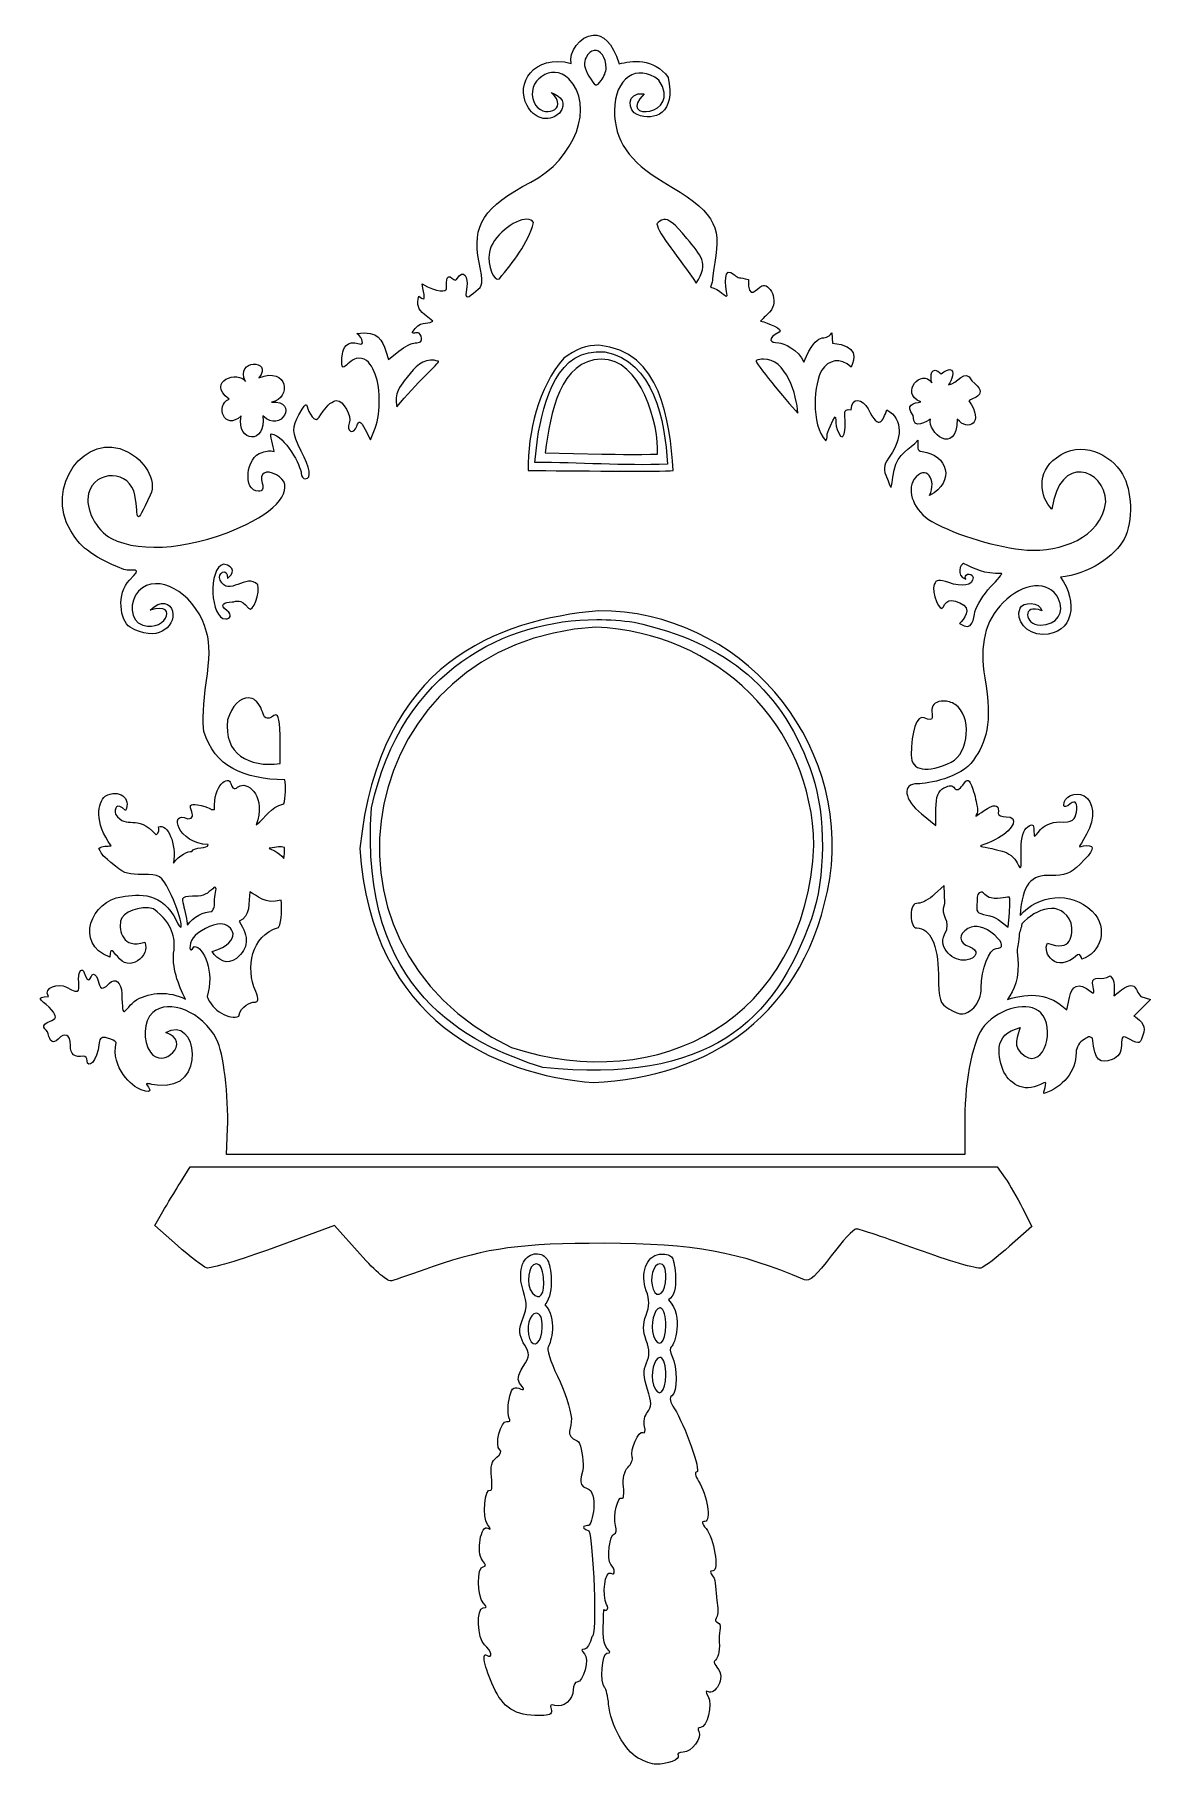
# Model space of a CAD drawing. Header units: centimetres. Extents: x -3.5 to 3.7, y -5.5 to 5.6.
import ezdxf

# ---------------------------------------------------------------- set-up
doc = ezdxf.new("R2010")
doc.units = ezdxf.units.CM
doc.header["$MEASUREMENT"] = 0
doc.layers.add('Layer 1', color=7, linetype='Continuous')

msp = doc.modelspace()

# ---------------------------------------------------------------- linework, layer by layer
at = {"layer": 'Layer 1'}
for points, knots in [([(0.09477, 5.60356), (0.00871, 5.59907), (-0.06577, 5.48945), (-0.04662, 5.42166), (-0.04662, 5.42166), (-0.29146, 5.48641), (-0.40642, 5.28768), (-0.33022, 5.15129), (-0.33022, 5.15129), (-0.28527, 5.07083), (-0.20538, 5.03634), (-0.12186, 5.10168), (-0.12186, 5.10168), (-0.0766, 5.1673), (-0.10627, 5.20826), (-0.17561, 5.2348), (-0.17561, 5.2348), (-0.05155, 5.12351), (-0.23402, 5.05898), (-0.28475, 5.17031), (-0.28475, 5.17031), (-0.3456, 5.30448), (-0.17029, 5.43298), (-0.06233, 5.32244), (-0.06233, 5.32244), (0.10637, 5.15374), (-0.0213, 4.80658), (-0.30624, 4.65933), (-0.30624, 4.65933), (-0.60897, 4.50289), (-0.68648, 4.38248), (-0.63863, 4.14422), (-0.63863, 4.14422), (-0.61154, 4.00937), (-0.61292, 3.99261), (-0.65847, 3.95901), (-0.65847, 3.95901), (-0.7039, 3.92551), (-0.73809, 3.88364), (-0.71718, 3.98795), (-0.71718, 3.98795), (-0.70649, 4.04127), (-0.73586, 4.11117), (-0.78332, 4.03508), (-0.78332, 4.03508), (-0.8009, 4.00689), (-0.85224, 4.1246), (-0.84864, 3.97224), (-0.84864, 3.97224), (-0.84826, 3.95626), (-0.90508, 3.94871), (-1.00491, 4.00531), (-1.00491, 4.00531), (-0.99266, 3.93387), (-0.97204, 3.88077), (-1.02475, 3.92759), (-1.02475, 3.92759), (-1.03916, 3.87018), (-1.03119, 3.84336), (-0.9892, 3.80936), (-0.9892, 3.80936), (-0.9892, 3.80936), (-0.93546, 3.76553), (-0.93546, 3.76553), (-0.93546, 3.76553), (-0.97954, 3.74171), (-1.01549, 3.77546), (-1.06775, 3.69443), (-1.06775, 3.69443), (-1.05181, 3.67881), (-1.02382, 3.71096), (-1.0107, 3.66962), (-1.0107, 3.66962), (-0.99864, 3.63163), (-1.02161, 3.62746), (-1.0479, 3.62746), (-1.0479, 3.62746), (-1.06875, 3.62746), (-1.11562, 3.60304), (-1.15291, 3.57371), (-1.15291, 3.57371), (-1.15291, 3.57371), (-1.22071, 3.5208), (-1.22071, 3.5208), (-1.22071, 3.5208), (-1.22071, 3.5208), (-1.23807, 3.57454), (-1.23807, 3.57454), (-1.23807, 3.57454), (-1.25987, 3.64321), (-1.28353, 3.70665), (-1.42246, 3.68699), (-1.42246, 3.68699), (-1.3816, 3.65422), (-1.37785, 3.6092), (-1.40592, 3.62001), (-1.40592, 3.62001), (-1.49223, 3.65326), (-1.51271, 3.58396), (-1.51589, 3.55718), (-1.51589, 3.55718), (-1.53632, 3.38474), (-1.48008, 3.52804), (-1.41501, 3.52824), (-1.41501, 3.52824), (-1.35102, 3.52843), (-1.338, 3.49213), (-1.31249, 3.44225), (-1.31249, 3.44225), (-1.27105, 3.3612), (-1.26751, 3.18052), (-1.30587, 3.0801), (-1.30587, 3.0801), (-1.30587, 3.0801), (-1.33481, 3.00568), (-1.33481, 3.00568), (-1.33481, 3.00568), (-1.33481, 3.00568), (-1.37037, 3.07183), (-1.37037, 3.07183), (-1.37037, 3.07183), (-1.40167, 3.12971), (-1.40843, 3.13206), (-1.42411, 3.09167), (-1.42411, 3.09167), (-1.43396, 3.06629), (-1.45223, 3.05177), (-1.46462, 3.05943), (-1.46462, 3.05943), (-1.47701, 3.06709), (-1.48065, 3.09047), (-1.47289, 3.11069), (-1.47289, 3.11069), (-1.45379, 3.16047), (-1.50835, 3.25704), (-1.55557, 3.25704), (-1.55557, 3.25704), (-1.57655, 3.25704), (-1.61422, 3.22635), (-1.63908, 3.18841), (-1.63908, 3.18841), (-1.68225, 3.12252), (-1.68615, 3.12164), (-1.72094, 3.16857), (-1.72094, 3.16857), (-1.75633, 3.21631), (-1.72978, 3.28137), (-1.79535, 3.16609), (-1.79535, 3.16609), (-1.83771, 3.09162), (-1.84333, 3.05021), (-1.78047, 2.93292), (-1.78047, 2.93292), (-1.72288, 2.82548), (-1.71237, 2.75433), (-1.75401, 2.75433), (-1.75401, 2.75433), (-1.76856, 2.75433), (-1.78047, 2.76978), (-1.78047, 2.78823), (-1.78047, 2.78823), (-1.78047, 2.83402), (-1.88427, 3.03146), (-1.97312, 3.04372), (-1.97312, 3.04372), (-1.98701, 3.04564), (-1.95672, 2.95859), (-1.95328, 2.93044), (-1.95328, 2.93044), (-1.98596, 2.93749), (-1.99532, 2.93299), (-2.03182, 2.92383), (-2.03182, 2.92383), (-2.1365, 2.89756), (-2.15726, 2.67496), (-2.05497, 2.67496), (-2.05497, 2.67496), (-2.02791, 2.67496), (-2.02002, 2.69082), (-2.031, 2.72539), (-2.031, 2.72539), (-2.05172, 2.7907), (-2.00825, 2.81729), (-1.94005, 2.78079), (-1.94005, 2.78079), (-1.81743, 2.71517), (-1.90617, 2.56833), (-2.13352, 2.46081), (-2.13352, 2.46081), (-2.46004, 2.30639), (-2.80494, 2.27105), (-2.99921, 2.37151), (-2.99921, 2.37151), (-3.09811, 2.42266), (-3.1696, 2.56426), (-3.14555, 2.66007), (-3.14555, 2.66007), (-3.10605, 2.81747), (-2.87477, 2.80949), (-2.8479, 2.6485), (-2.8479, 2.6485), (-2.82315, 2.50024), (-2.85202, 2.43177), (-2.74951, 2.65015), (-2.74951, 2.65015), (-2.70343, 2.7483), (-2.78944, 2.87336), (-2.89503, 2.92796), (-2.89503, 2.92796), (-3.16588, 3.06803), (-3.43153, 2.69757), (-3.25966, 2.41947), (-3.25966, 2.41947), (-3.20245, 2.32691), (-3.14599, 2.26399), (-2.919, 2.17142), (-2.919, 2.17142), (-2.86349, 2.15781), (-2.78877, 2.19596), (-2.8818, 2.10445), (-2.8818, 2.10445), (-2.96829, 2.01937), (-2.94367, 1.84147), (-2.87849, 1.80183), (-2.87849, 1.80183), (-2.71287, 1.7011), (-2.58596, 1.79789), (-2.60647, 1.90436), (-2.60647, 1.90436), (-2.61631, 1.95546), (-2.68437, 1.98024), (-2.74951, 1.9118), (-2.74951, 1.9118), (-2.55017, 1.97422), (-2.66134, 1.73652), (-2.82723, 1.82912), (-2.82723, 1.82912), (-2.88954, 1.88083), (-2.87423, 2.00616), (-2.79994, 2.05484), (-2.79994, 2.05484), (-2.66392, 2.14396), (-2.44791, 1.99529), (-2.38736, 1.77041), (-2.38736, 1.77041), (-2.36553, 1.68935), (-2.36661, 1.60631), (-2.39066, 1.44464), (-2.39066, 1.44464), (-2.40841, 1.32537), (-2.41447, 1.1849), (-2.40472, 1.13293), (-2.40472, 1.13293), (-2.33896, 0.90442), (-2.14722, 0.82664), (-1.8863, 0.82122), (-1.8863, 0.82122), (-1.87815, 0.78551), (-1.8788, 0.70664), (-1.89292, 0.6666), (-1.89292, 0.6666), (-1.98311, 0.64384), (-2.00218, 0.584), (-2.06903, 0.53266), (-2.06903, 0.53266), (-2.00615, 0.70781), (-2.11172, 0.80678), (-2.17321, 0.78318), (-2.17321, 0.78318), (-2.19479, 0.7749), (-2.21485, 0.73899), (-2.23191, 0.79889), (-2.23191, 0.79889), (-2.24666, 0.85066), (-2.34756, 0.78952), (-2.33609, 0.63188), (-2.33609, 0.63188), (-2.3682, 0.62381), (-2.34763, 0.64096), (-2.42208, 0.65585), (-2.42208, 0.65585), (-2.49103, 0.66964), (-2.50074, 0.66549), (-2.48658, 0.62857), (-2.48658, 0.62857), (-2.47441, 0.59686), (-2.47126, 0.57152), (-2.5089, 0.57152), (-2.5089, 0.57152), (-2.63917, 0.62906), (-2.56763, 0.40826), (-2.37826, 0.40615), (-2.37826, 0.40615), (-2.37931, 0.37276), (-2.46811, 0.39861), (-2.48162, 0.36068), (-2.48162, 0.36068), (-2.50504, 0.36574), (-2.56472, 0.33704), (-2.60068, 0.28709), (-2.60068, 0.28709), (-2.58063, 0.4099), (-2.63617, 0.54415), (-2.69742, 0.52025), (-2.69742, 0.52025), (-2.69241, 0.50269), (-2.69056, 0.48308), (-2.7123, 0.46817), (-2.7123, 0.46817), (-2.83825, 0.61259), (-2.89815, 0.49378), (-2.97275, 0.60128), (-2.97275, 0.60128), (-2.97916, 0.63509), (-2.9696, 0.68565), (-2.90743, 0.62361), (-2.90743, 0.62361), (-2.87044, 0.70411), (-2.94926, 0.76582), (-3.03889, 0.71621), (-3.03889, 0.71621), (-3.08863, 0.67494), (-3.11044, 0.54918), (-3.00003, 0.39789), (-3.00003, 0.39789), (-3.02669, 0.39406), (-3.05598, 0.4021), (-3.07941, 0.3797), (-3.07941, 0.3797), (-3.05611, 0.33339), (-3.06179, 0.34134), (-2.97275, 0.26642), (-2.97275, 0.26642), (-2.91214, 0.21543), (-2.88419, 0.21433), (-2.79746, 0.21433), (-2.79746, 0.21433), (-2.68838, 0.21433), (-2.67801, 0.20743), (-2.62796, 0.10932), (-2.62796, 0.10932), (-2.54669, -0.04998), (-2.52597, -0.1989), (-2.58083, -0.08415), (-2.58083, -0.08415), (-2.66911, 0.10048), (-2.82197, 0.09115), (-2.93223, 0.07046), (-2.93223, 0.07046), (-3.12535, 0.0486), (-3.24126, -0.23048), (-3.00996, -0.31649), (-3.00996, -0.31649), (-3.00584, -0.23911), (-2.98551, -0.29116), (-2.96035, -0.30988), (-2.96035, -0.30988), (-2.88768, -0.42314), (-2.74486, -0.30821), (-2.78423, -0.22058), (-2.78423, -0.22058), (-2.92718, -0.26839), (-2.95109, -0.14506), (-2.93968, -0.08581), (-2.93968, -0.08581), (-2.9283, -0.02674), (-2.81542, 0.01551), (-2.72801, -0.00643), (-2.72801, -0.00643), (-2.59886, -0.10838), (-2.59189, -0.1947), (-2.59654, -0.27267), (-2.59654, -0.27267), (-2.61515, -0.37681), (-2.56882, -0.49839), (-2.52296, -0.58603), (-2.52296, -0.58603), (-2.63396, -0.53384), (-2.73925, -0.53999), (-2.83715, -0.59017), (-2.83715, -0.59017), (-2.92461, -0.65172), (-2.9254, -0.74436), (-2.93223, -0.55048), (-2.93223, -0.55048), (-2.93476, -0.47998), (-2.97567, -0.44472), (-3.01078, -0.48433), (-3.01078, -0.48433), (-3.07581, -0.55768), (-3.07624, -0.48604), (-3.08768, -0.45622), (-3.08768, -0.45622), (-3.09681, -0.43242), (-3.11234, -0.42053), (-3.12158, -0.42976), (-3.12158, -0.42976), (-3.13081, -0.439), (-3.14421, -0.50633), (-3.17367, -0.41736), (-3.17367, -0.41736), (-3.18516, -0.38263), (-3.20922, -0.40173), (-3.20922, -0.45622), (-3.20922, -0.45622), (-3.20922, -0.51824), (-3.18744, -0.56955), (-3.28777, -0.50914), (-3.28777, -0.50914), (-3.33522, -0.48057), (-3.43916, -0.51132), (-3.40352, -0.56867), (-3.40352, -0.56867), (-3.49186, -0.57763), (-3.45155, -0.58679), (-3.39939, -0.63895), (-3.39939, -0.63895), (-3.35227, -0.68606), (-3.34448, -0.70871), (-3.38203, -0.72329), (-3.38203, -0.72329), (-3.47811, -0.76059), (-3.4116, -0.7734), (-3.40435, -0.8101), (-3.40435, -0.8101), (-3.39497, -0.85759), (-3.37408, -0.87779), (-3.34068, -0.84318), (-3.34068, -0.84318), (-3.29835, -0.79929), (-3.26214, -0.81023), (-3.26214, -0.88369), (-3.26214, -0.88369), (-3.26214, -0.94271), (-3.2374, -0.96282), (-3.17615, -0.95314), (-3.17615, -0.95314), (-3.16523, -0.95142), (-3.15594, -0.96472), (-3.15548, -0.98291), (-3.15548, -0.98291), (-3.15419, -1.03328), (-3.09016, -0.9963), (-3.07693, -0.86798), (-3.07693, -0.86798), (-3.07361, -0.83579), (-3.06174, -0.8267), (-3.02401, -0.83656), (-3.02401, -0.83656), (-2.98695, -0.84625), (-2.98124, -0.85254), (-2.96779, -0.86467), (-2.96779, -0.86467), (-3.00453, -1.02975), (-2.8656, -1.14723), (-2.80821, -1.16812), (-2.80821, -1.16812), (-2.71736, -1.20119), (-2.76337, -1.15039), (-2.77183, -1.1367), (-2.77183, -1.1367), (-2.78095, -1.12194), (-2.75916, -1.13106), (-2.70403, -1.14001), (-2.70403, -1.14001), (-2.37699, -1.17891), (-2.45183, -0.67409), (-2.65029, -0.80183), (-2.65029, -0.80183), (-2.47675, -0.85533), (-2.66654, -1.04642), (-2.74868, -0.92669), (-2.74868, -0.92669), (-2.8003, -0.85869), (-2.7936, -0.72697), (-2.7338, -0.67285), (-2.7338, -0.67285), (-2.63021, -0.57911), (-2.4137, -0.66933), (-2.32369, -0.844), (-2.32369, -0.844), (-2.27987, -0.92904), (-2.24565, -1.20799), (-2.25341, -1.41947), (-2.25341, -1.41947), (-2.25341, -1.41947), (-2.2592, -1.58484), (-2.2592, -1.58484), (-2.2592, -1.58484), (-2.2592, -1.58484), (0.10965, -1.58484), (0.10965, -1.58484), (0.10965, -1.58484), (0.10965, -1.58484), (2.47932, -1.58484), (2.47932, -1.58484), (2.47932, -1.58484), (2.47932, -1.58484), (2.47932, -1.3525), (2.47932, -1.3525), (2.47932, -1.3525), (2.47932, -1.09824), (2.53514, -0.83447), (2.60583, -0.75636), (2.60583, -0.75636), (2.71256, -0.63842), (2.89088, -0.59741), (2.96715, -0.67368), (2.96715, -0.67368), (3.06286, -0.76939), (2.98966, -1.03219), (2.86628, -0.95232), (2.86628, -0.95232), (2.77151, -0.89543), (2.82268, -0.81699), (2.83568, -0.76959), (2.83568, -0.76959), (2.65229, -0.80921), (2.69498, -0.96946), (2.73068, -1.05484), (2.73068, -1.05484), (2.77504, -1.14064), (2.87213, -1.19362), (2.98699, -1.12347), (2.98699, -1.12347), (3.01826, -1.10437), (2.97534, -1.19858), (2.98865, -1.19292), (2.98865, -1.19292), (3.10664, -1.15433), (3.1939, -1.05118), (3.1937, -0.92917), (3.1937, -0.92917), (3.1937, -0.89784), (3.21699, -0.8598), (3.24496, -0.84483), (3.24496, -0.84483), (3.28878, -0.82138), (3.27137, -0.82562), (3.29953, -0.83739), (3.29953, -0.83739), (3.31079, -0.98771), (3.34869, -1.00273), (3.42521, -0.97381), (3.42521, -0.97381), (3.46564, -0.95853), (3.48474, -0.92983), (3.48474, -0.88369), (3.48474, -0.88369), (3.48474, -0.82303), (3.49086, -0.81846), (3.54014, -0.84483), (3.54014, -0.84483), (3.60306, -0.8785), (3.6038, -0.8784), (3.62861, -0.7977), (3.62861, -0.7977), (3.64168, -0.75516), (3.59473, -0.70692), (3.56411, -0.69517), (3.56411, -0.69517), (3.56411, -0.69517), (3.67077, -0.58851), (3.67077, -0.58851), (3.67077, -0.58851), (3.67077, -0.58851), (3.61042, -0.5695), (3.61042, -0.5695), (3.61042, -0.5695), (3.56571, -0.52904), (3.58759, -0.43582), (3.43678, -0.56536), (3.43678, -0.56536), (3.43861, -0.51704), (3.44725, -0.46768), (3.41198, -0.43638), (3.41198, -0.43638), (3.35631, -0.47404), (3.29953, -0.42736), (3.29953, -0.48351), (3.29953, -0.48351), (3.29953, -0.50767), (3.3241, -0.56894), (3.28961, -0.53973), (3.28961, -0.53973), (3.20651, -0.46937), (3.16457, -0.50595), (3.1507, -0.57529), (3.1507, -0.57529), (3.1507, -0.57529), (3.13499, -0.65631), (3.13499, -0.65631), (3.13499, -0.65631), (3.02235, -0.5493), (2.89956, -0.54345), (2.753, -0.58934), (2.753, -0.58934), (2.79687, -0.5243), (2.83224, -0.46476), (2.81832, -0.30491), (2.81832, -0.30491), (2.81101, -0.24429), (2.82588, -0.24223), (2.82824, -0.18254), (2.82824, -0.18254), (2.82969, -0.14605), (2.84383, -0.13285), (2.8456, -0.10234), (2.8456, -0.10234), (2.93521, -0.00807), (3.09605, 0.05878), (3.16228, -0.09821), (3.16228, -0.09821), (3.17337, -0.17578), (3.16803, -0.28682), (3.01014, -0.22637), (3.01014, -0.22637), (2.97463, -0.28829), (3.06363, -0.4295), (3.20197, -0.30161), (3.20197, -0.30161), (3.22271, -0.28965), (3.22744, -0.31995), (3.23008, -0.33055), (3.23008, -0.33055), (3.35123, -0.29085), (3.40579, -0.13383), (3.29705, -0.02131), (3.29705, -0.02131), (3.15778, 0.11182), (2.95101, 0.08406), (2.83403, -0.04943), (2.83403, -0.04943), (2.85043, 0.15343), (2.90289, 0.21292), (3.03329, 0.20772), (3.03329, 0.20772), (3.11796, 0.20434), (3.15561, 0.21861), (3.21933, 0.27965), (3.21933, 0.27965), (3.30719, 0.36383), (3.31979, 0.4026), (3.2615, 0.39954), (3.2615, 0.39954), (3.19858, 0.39623), (3.20203, 0.36273), (3.2615, 0.4723), (3.2615, 0.4723), (3.31869, 0.5777), (3.3098, 0.68317), (3.24496, 0.71787), (3.24496, 0.71787), (3.18816, 0.74827), (3.11432, 0.71413), (3.11432, 0.65751), (3.11432, 0.65751), (3.11432, 0.64296), (3.13326, 0.64733), (3.15649, 0.6666), (3.15649, 0.6666), (3.19338, 0.69721), (3.20418, 0.66982), (3.19618, 0.61451), (3.19618, 0.61451), (3.18937, 0.56745), (3.16992, 0.54538), (3.08786, 0.55085), (3.08786, 0.55085), (3.03539, 0.55434), (2.97853, 0.51883), (2.96467, 0.50206), (2.96467, 0.50206), (2.91816, 0.44582), (2.92658, 0.44239), (2.92167, 0.51116), (2.92167, 0.51116), (2.91956, 0.54078), (2.90255, 0.53837), (2.87289, 0.51033), (2.87289, 0.51033), (2.85079, 0.48944), (2.83832, 0.42723), (2.84064, 0.35158), (2.84064, 0.35158), (2.84391, 0.24539), (2.83975, 0.2366), (2.81584, 0.28792), (2.81584, 0.28792), (2.80044, 0.32098), (2.75743, 0.3544), (2.71993, 0.36399), (2.71993, 0.36399), (2.51172, 0.4172), (2.5645, 0.37269), (2.69595, 0.44832), (2.69595, 0.44832), (2.79558, 0.50564), (2.82955, 0.58475), (2.74556, 0.58475), (2.74556, 0.58475), (2.71539, 0.58475), (2.69257, 0.59368), (2.6943, 0.60459), (2.6943, 0.60459), (2.70206, 0.65376), (2.68105, 0.6722), (2.62484, 0.63766), (2.62484, 0.63766), (2.49629, 0.55868), (2.57511, 0.58151), (2.5587, 0.65007), (2.5587, 0.65007), (2.55392, 0.67002), (2.54622, 0.72072), (2.53059, 0.76169), (2.53059, 0.76169), (2.50404, 0.83123), (2.49976, 0.83286), (2.46692, 0.78815), (2.46692, 0.78815), (2.44467, 0.75785), (2.425, 0.75051), (2.414, 0.7683), (2.414, 0.7683), (2.40191, 0.78787), (2.3811, 0.78825), (2.34538, 0.76913), (2.34538, 0.76913), (2.30771, 0.74897), (2.29411, 0.71386), (2.29411, 0.63601), (2.29411, 0.63601), (2.29411, 0.63601), (2.29411, 0.52935), (2.29411, 0.52935), (2.29411, 0.52935), (2.29411, 0.52935), (2.20151, 0.60376), (2.20151, 0.60376), (2.20151, 0.60376), (2.08724, 0.69494), (2.0737, 0.79641), (2.17588, 0.79641), (2.17588, 0.79641), (2.24054, 0.79641), (2.45489, 0.83201), (2.53472, 0.94772), (2.53472, 0.94772), (2.61283, 1.06095), (2.66031, 1.17825), (2.60831, 1.47689), (2.60831, 1.47689), (2.57167, 1.68728), (2.60897, 1.84121), (2.72406, 1.95893), (2.72406, 1.95893), (2.85354, 2.09136), (3.02127, 2.10446), (3.0796, 1.98704), (3.0796, 1.98704), (3.12449, 1.89666), (3.07022, 1.81506), (2.96549, 1.81506), (2.96549, 1.81506), (2.8588, 1.81474), (2.84676, 1.95906), (2.97376, 1.90684), (2.97376, 1.90684), (2.96371, 1.96766), (2.85002, 1.96505), (2.83403, 1.92337), (2.83403, 1.92337), (2.80409, 1.84536), (2.8724, 1.75553), (2.97955, 1.75553), (2.97955, 1.75553), (3.17981, 1.75465), (3.20801, 1.96533), (3.09282, 2.12346), (3.09282, 2.12346), (3.27322, 2.13583), (3.44693, 2.26354), (3.5021, 2.36738), (3.5021, 2.36738), (3.56339, 2.48272), (3.55139, 2.68303), (3.49218, 2.78327), (3.49218, 2.78327), (3.41474, 2.91436), (3.2292, 3.00854), (3.06719, 2.88993), (3.06719, 2.88993), (2.93704, 2.79737), (2.96119, 2.63552), (3.03825, 2.5592), (3.03825, 2.5592), (3.0878, 2.92019), (3.37719, 2.81783), (3.38552, 2.60716), (3.38552, 2.60716), (3.35085, 2.36899), (3.09302, 2.28671), (2.88033, 2.29627), (2.88033, 2.29627), (2.68811, 2.31321), (2.43346, 2.38742), (2.26848, 2.48065), (2.26848, 2.48065), (2.15059, 2.54728), (2.10648, 2.67606), (2.15273, 2.74937), (2.15273, 2.74937), (2.23193, 2.85915), (2.30157, 2.7432), (2.25277, 2.64767), (2.25277, 2.64767), (2.42267, 2.73535), (2.3679, 2.91045), (2.20564, 2.92879), (2.20564, 2.92879), (2.16787, 2.93306), (2.17978, 2.95782), (2.17836, 3.0032), (2.17836, 3.0032), (2.12544, 2.94018), (2.04987, 2.92174), (2.02622, 2.81055), (2.02622, 2.81055), (1.99656, 2.67107), (2.02042, 2.66649), (1.97248, 2.77748), (1.97248, 2.77748), (1.9533, 2.8219), (1.96368, 2.85556), (2.00307, 2.90564), (2.00307, 2.90564), (2.0689, 3.00596), (2.09188, 3.13334), (1.97827, 3.19833), (1.97827, 3.19833), (1.95488, 3.12864), (1.93148, 3.05715), (1.85838, 3.2033), (1.85838, 3.2033), (1.82491, 3.27021), (1.75278, 3.28174), (1.74924, 3.19833), (1.74924, 3.19833), (1.6906, 3.20632), (1.71203, 3.16113), (1.71203, 3.11648), (1.71203, 3.11648), (1.71203, 3.03927), (1.69396, 2.97834), (1.65994, 3.07018), (1.65994, 3.07018), (1.63795, 3.12954), (1.66973, 3.20619), (1.61695, 3.09498), (1.61695, 3.09498), (1.581, 3.01923), (1.60632, 3.04381), (1.58801, 2.99907), (1.58801, 2.99907), (1.48727, 3.09947), (1.51209, 3.37624), (1.56238, 3.453), (1.56238, 3.453), (1.60285, 3.51476), (1.67902, 3.53981), (1.75089, 3.47201), (1.75089, 3.47201), (1.77108, 3.52751), (1.80166, 3.60788), (1.62935, 3.62498), (1.62935, 3.62498), (1.62935, 3.62498), (1.62604, 3.69112), (1.62604, 3.69112), (1.62604, 3.69112), (1.58048, 3.62129), (1.53866, 3.72867), (1.44662, 3.50343), (1.44662, 3.50343), (1.41429, 3.58476), (1.31141, 3.62746), (1.28456, 3.62746), (1.28456, 3.62746), (1.22802, 3.62746), (1.2083, 3.65289), (1.28787, 3.69608), (1.28787, 3.69608), (1.32, 3.71352), (1.21563, 3.75495), (1.16881, 3.76719), (1.16881, 3.76719), (1.1876, 3.78893), (1.21436, 3.81193), (1.22669, 3.82507), (1.22669, 3.82507), (1.29268, 3.8954), (1.22377, 4.01752), (1.17542, 3.99291), (1.17542, 3.99291), (1.1464, 3.97814), (1.08497, 3.88926), (1.09026, 4.03508), (1.09026, 4.03508), (1.02941, 4.0486), (1.02785, 4.03969), (1.00096, 4.06402), (1.00096, 4.06402), (0.92732, 4.13066), (0.9419, 3.99417), (0.95383, 3.93173), (0.95383, 3.93173), (0.94894, 3.90974), (0.90347, 3.97779), (0.84717, 3.98464), (0.84717, 3.98464), (0.8685, 4.04364), (0.85247, 4.02207), (0.87446, 4.14339), (0.87446, 4.14339), (0.91891, 4.38864), (0.86599, 4.47077), (0.54208, 4.66181), (0.54208, 4.66181), (0.32537, 4.78962), (0.23036, 4.92864), (0.23036, 5.11904), (0.23036, 5.11904), (0.23036, 5.32597), (0.37552, 5.4256), (0.51479, 5.31417), (0.51479, 5.31417), (0.67348, 5.07968), (0.23512, 5.04747), (0.42053, 5.2257), (0.42053, 5.2257), (0.29668, 5.24161), (0.32263, 5.11302), (0.37588, 5.09259), (0.37588, 5.09259), (0.48739, 5.0498), (0.62604, 5.09763), (0.57515, 5.33154), (0.57515, 5.33154), (0.48459, 5.45884), (0.33503, 5.44089), (0.26096, 5.41835), (0.26096, 5.41835), (0.2174, 5.56011), (0.15364, 5.60663), (0.09477, 5.60356)], [0, 0, 0, 0, 0.00416667, 0.00416667, 0.00416667, 0.00416667, 0.00833333, 0.00833333, 0.00833333, 0.00833333, 0.0125, 0.0125, 0.0125, 0.0125, 0.01666667, 0.01666667, 0.01666667, 0.01666667, 0.02083333, 0.02083333, 0.02083333, 0.02083333, 0.025, 0.025, 0.025, 0.025, 0.02916667, 0.02916667, 0.02916667, 0.02916667, 0.03333333, 0.03333333, 0.03333333, 0.03333333, 0.0375, 0.0375, 0.0375, 0.0375, 0.04166667, 0.04166667, 0.04166667, 0.04166667, 0.04583333, 0.04583333, 0.04583333, 0.04583333, 0.05, 0.05, 0.05, 0.05, 0.05416667, 0.05416667, 0.05416667, 0.05416667, 0.05833333, 0.05833333, 0.05833333, 0.05833333, 0.0625, 0.0625, 0.0625, 0.0625, 0.06666667, 0.06666667, 0.06666667, 0.06666667, 0.07083333, 0.07083333, 0.07083333, 0.07083333, 0.075, 0.075, 0.075, 0.075, 0.07916667, 0.07916667, 0.07916667, 0.07916667, 0.08333333, 0.08333333, 0.08333333, 0.08333333, 0.0875, 0.0875, 0.0875, 0.0875, 0.09166667, 0.09166667, 0.09166667, 0.09166667, 0.09583333, 0.09583333, 0.09583333, 0.09583333, 0.1, 0.1, 0.1, 0.1, 0.10416667, 0.10416667, 0.10416667, 0.10416667, 0.10833333, 0.10833333, 0.10833333, 0.10833333, 0.1125, 0.1125, 0.1125, 0.1125, 0.11666667, 0.11666667, 0.11666667, 0.11666667, 0.12083333, 0.12083333, 0.12083333, 0.12083333, 0.125, 0.125, 0.125, 0.125, 0.12916667, 0.12916667, 0.12916667, 0.12916667, 0.13333333, 0.13333333, 0.13333333, 0.13333333, 0.1375, 0.1375, 0.1375, 0.1375, 0.14166667, 0.14166667, 0.14166667, 0.14166667, 0.14583333, 0.14583333, 0.14583333, 0.14583333, 0.15, 0.15, 0.15, 0.15, 0.15416667, 0.15416667, 0.15416667, 0.15416667, 0.15833333, 0.15833333, 0.15833333, 0.15833333, 0.1625, 0.1625, 0.1625, 0.1625, 0.16666667, 0.16666667, 0.16666667, 0.16666667, 0.17083333, 0.17083333, 0.17083333, 0.17083333, 0.175, 0.175, 0.175, 0.175, 0.17916667, 0.17916667, 0.17916667, 0.17916667, 0.18333333, 0.18333333, 0.18333333, 0.18333333, 0.1875, 0.1875, 0.1875, 0.1875, 0.19166667, 0.19166667, 0.19166667, 0.19166667, 0.19583333, 0.19583333, 0.19583333, 0.19583333, 0.2, 0.2, 0.2, 0.2, 0.20416667, 0.20416667, 0.20416667, 0.20416667, 0.20833333, 0.20833333, 0.20833333, 0.20833333, 0.2125, 0.2125, 0.2125, 0.2125, 0.21666667, 0.21666667, 0.21666667, 0.21666667, 0.22083333, 0.22083333, 0.22083333, 0.22083333, 0.225, 0.225, 0.225, 0.225, 0.22916667, 0.22916667, 0.22916667, 0.22916667, 0.23333333, 0.23333333, 0.23333333, 0.23333333, 0.2375, 0.2375, 0.2375, 0.2375, 0.24166667, 0.24166667, 0.24166667, 0.24166667, 0.24583333, 0.24583333, 0.24583333, 0.24583333, 0.25, 0.25, 0.25, 0.25, 0.25416667, 0.25416667, 0.25416667, 0.25416667, 0.25833333, 0.25833333, 0.25833333, 0.25833333, 0.2625, 0.2625, 0.2625, 0.2625, 0.26666667, 0.26666667, 0.26666667, 0.26666667, 0.27083333, 0.27083333, 0.27083333, 0.27083333, 0.275, 0.275, 0.275, 0.275, 0.27916667, 0.27916667, 0.27916667, 0.27916667, 0.28333333, 0.28333333, 0.28333333, 0.28333333, 0.2875, 0.2875, 0.2875, 0.2875, 0.29166667, 0.29166667, 0.29166667, 0.29166667, 0.29583333, 0.29583333, 0.29583333, 0.29583333, 0.3, 0.3, 0.3, 0.3, 0.30416667, 0.30416667, 0.30416667, 0.30416667, 0.30833333, 0.30833333, 0.30833333, 0.30833333, 0.3125, 0.3125, 0.3125, 0.3125, 0.31666667, 0.31666667, 0.31666667, 0.31666667, 0.32083333, 0.32083333, 0.32083333, 0.32083333, 0.325, 0.325, 0.325, 0.325, 0.32916667, 0.32916667, 0.32916667, 0.32916667, 0.33333333, 0.33333333, 0.33333333, 0.33333333, 0.3375, 0.3375, 0.3375, 0.3375, 0.34166667, 0.34166667, 0.34166667, 0.34166667, 0.34583333, 0.34583333, 0.34583333, 0.34583333, 0.35, 0.35, 0.35, 0.35, 0.35416667, 0.35416667, 0.35416667, 0.35416667, 0.35833333, 0.35833333, 0.35833333, 0.35833333, 0.3625, 0.3625, 0.3625, 0.3625, 0.36666667, 0.36666667, 0.36666667, 0.36666667, 0.37083333, 0.37083333, 0.37083333, 0.37083333, 0.375, 0.375, 0.375, 0.375, 0.37916667, 0.37916667, 0.37916667, 0.37916667, 0.38333333, 0.38333333, 0.38333333, 0.38333333, 0.3875, 0.3875, 0.3875, 0.3875, 0.39166667, 0.39166667, 0.39166667, 0.39166667, 0.39583333, 0.39583333, 0.39583333, 0.39583333, 0.4, 0.4, 0.4, 0.4, 0.40416667, 0.40416667, 0.40416667, 0.40416667, 0.40833333, 0.40833333, 0.40833333, 0.40833333, 0.4125, 0.4125, 0.4125, 0.4125, 0.41666667, 0.41666667, 0.41666667, 0.41666667, 0.42083333, 0.42083333, 0.42083333, 0.42083333, 0.425, 0.425, 0.425, 0.425, 0.42916667, 0.42916667, 0.42916667, 0.42916667, 0.43333333, 0.43333333, 0.43333333, 0.43333333, 0.4375, 0.4375, 0.4375, 0.4375, 0.44166667, 0.44166667, 0.44166667, 0.44166667, 0.44583333, 0.44583333, 0.44583333, 0.44583333, 0.45, 0.45, 0.45, 0.45, 0.45416667, 0.45416667, 0.45416667, 0.45416667, 0.45833333, 0.45833333, 0.45833333, 0.45833333, 0.4625, 0.4625, 0.4625, 0.4625, 0.46666667, 0.46666667, 0.46666667, 0.46666667, 0.47083333, 0.47083333, 0.47083333, 0.47083333, 0.475, 0.475, 0.475, 0.475, 0.47916667, 0.47916667, 0.47916667, 0.47916667, 0.48333333, 0.48333333, 0.48333333, 0.48333333, 0.4875, 0.4875, 0.4875, 0.4875, 0.49166667, 0.49166667, 0.49166667, 0.49166667, 0.49583333, 0.49583333, 0.49583333, 0.49583333, 0.5, 0.5, 0.5, 0.5, 0.50416667, 0.50416667, 0.50416667, 0.50416667, 0.50833333, 0.50833333, 0.50833333, 0.50833333, 0.5125, 0.5125, 0.5125, 0.5125, 0.51666667, 0.51666667, 0.51666667, 0.51666667, 0.52083333, 0.52083333, 0.52083333, 0.52083333, 0.525, 0.525, 0.525, 0.525, 0.52916667, 0.52916667, 0.52916667, 0.52916667, 0.53333333, 0.53333333, 0.53333333, 0.53333333, 0.5375, 0.5375, 0.5375, 0.5375, 0.54166667, 0.54166667, 0.54166667, 0.54166667, 0.54583333, 0.54583333, 0.54583333, 0.54583333, 0.55, 0.55, 0.55, 0.55, 0.55416667, 0.55416667, 0.55416667, 0.55416667, 0.55833333, 0.55833333, 0.55833333, 0.55833333, 0.5625, 0.5625, 0.5625, 0.5625, 0.56666667, 0.56666667, 0.56666667, 0.56666667, 0.57083333, 0.57083333, 0.57083333, 0.57083333, 0.575, 0.575, 0.575, 0.575, 0.57916667, 0.57916667, 0.57916667, 0.57916667, 0.58333333, 0.58333333, 0.58333333, 0.58333333, 0.5875, 0.5875, 0.5875, 0.5875, 0.59166667, 0.59166667, 0.59166667, 0.59166667, 0.59583333, 0.59583333, 0.59583333, 0.59583333, 0.6, 0.6, 0.6, 0.6, 0.60416667, 0.60416667, 0.60416667, 0.60416667, 0.60833333, 0.60833333, 0.60833333, 0.60833333, 0.6125, 0.6125, 0.6125, 0.6125, 0.61666667, 0.61666667, 0.61666667, 0.61666667, 0.62083333, 0.62083333, 0.62083333, 0.62083333, 0.625, 0.625, 0.625, 0.625, 0.62916667, 0.62916667, 0.62916667, 0.62916667, 0.63333333, 0.63333333, 0.63333333, 0.63333333, 0.6375, 0.6375, 0.6375, 0.6375, 0.64166667, 0.64166667, 0.64166667, 0.64166667, 0.64583333, 0.64583333, 0.64583333, 0.64583333, 0.65, 0.65, 0.65, 0.65, 0.65416667, 0.65416667, 0.65416667, 0.65416667, 0.65833333, 0.65833333, 0.65833333, 0.65833333, 0.6625, 0.6625, 0.6625, 0.6625, 0.66666667, 0.66666667, 0.66666667, 0.66666667, 0.67083333, 0.67083333, 0.67083333, 0.67083333, 0.675, 0.675, 0.675, 0.675, 0.67916667, 0.67916667, 0.67916667, 0.67916667, 0.68333333, 0.68333333, 0.68333333, 0.68333333, 0.6875, 0.6875, 0.6875, 0.6875, 0.69166667, 0.69166667, 0.69166667, 0.69166667, 0.69583333, 0.69583333, 0.69583333, 0.69583333, 0.7, 0.7, 0.7, 0.7, 0.70416667, 0.70416667, 0.70416667, 0.70416667, 0.70833333, 0.70833333, 0.70833333, 0.70833333, 0.7125, 0.7125, 0.7125, 0.7125, 0.71666667, 0.71666667, 0.71666667, 0.71666667, 0.72083333, 0.72083333, 0.72083333, 0.72083333, 0.725, 0.725, 0.725, 0.725, 0.72916667, 0.72916667, 0.72916667, 0.72916667, 0.73333333, 0.73333333, 0.73333333, 0.73333333, 0.7375, 0.7375, 0.7375, 0.7375, 0.74166667, 0.74166667, 0.74166667, 0.74166667, 0.74583333, 0.74583333, 0.74583333, 0.74583333, 0.75, 0.75, 0.75, 0.75, 0.75416667, 0.75416667, 0.75416667, 0.75416667, 0.75833333, 0.75833333, 0.75833333, 0.75833333, 0.7625, 0.7625, 0.7625, 0.7625, 0.76666667, 0.76666667, 0.76666667, 0.76666667, 0.77083333, 0.77083333, 0.77083333, 0.77083333, 0.775, 0.775, 0.775, 0.775, 0.77916667, 0.77916667, 0.77916667, 0.77916667, 0.78333333, 0.78333333, 0.78333333, 0.78333333, 0.7875, 0.7875, 0.7875, 0.7875, 0.79166667, 0.79166667, 0.79166667, 0.79166667, 0.79583333, 0.79583333, 0.79583333, 0.79583333, 0.8, 0.8, 0.8, 0.8, 0.80416667, 0.80416667, 0.80416667, 0.80416667, 0.80833333, 0.80833333, 0.80833333, 0.80833333, 0.8125, 0.8125, 0.8125, 0.8125, 0.81666667, 0.81666667, 0.81666667, 0.81666667, 0.82083333, 0.82083333, 0.82083333, 0.82083333, 0.825, 0.825, 0.825, 0.825, 0.82916667, 0.82916667, 0.82916667, 0.82916667, 0.83333333, 0.83333333, 0.83333333, 0.83333333, 0.8375, 0.8375, 0.8375, 0.8375, 0.84166667, 0.84166667, 0.84166667, 0.84166667, 0.84583333, 0.84583333, 0.84583333, 0.84583333, 0.85, 0.85, 0.85, 0.85, 0.85416667, 0.85416667, 0.85416667, 0.85416667, 0.85833333, 0.85833333, 0.85833333, 0.85833333, 0.8625, 0.8625, 0.8625, 0.8625, 0.86666667, 0.86666667, 0.86666667, 0.86666667, 0.87083333, 0.87083333, 0.87083333, 0.87083333, 0.875, 0.875, 0.875, 0.875, 0.87916667, 0.87916667, 0.87916667, 0.87916667, 0.88333333, 0.88333333, 0.88333333, 0.88333333, 0.8875, 0.8875, 0.8875, 0.8875, 0.89166667, 0.89166667, 0.89166667, 0.89166667, 0.89583333, 0.89583333, 0.89583333, 0.89583333, 0.9, 0.9, 0.9, 0.9, 0.90416667, 0.90416667, 0.90416667, 0.90416667, 0.90833333, 0.90833333, 0.90833333, 0.90833333, 0.9125, 0.9125, 0.9125, 0.9125, 0.91666667, 0.91666667, 0.91666667, 0.91666667, 0.92083333, 0.92083333, 0.92083333, 0.92083333, 0.925, 0.925, 0.925, 0.925, 0.92916667, 0.92916667, 0.92916667, 0.92916667, 0.93333333, 0.93333333, 0.93333333, 0.93333333, 0.9375, 0.9375, 0.9375, 0.9375, 0.94166667, 0.94166667, 0.94166667, 0.94166667, 0.94583333, 0.94583333, 0.94583333, 0.94583333, 0.95, 0.95, 0.95, 0.95, 0.95416667, 0.95416667, 0.95416667, 0.95416667, 0.95833333, 0.95833333, 0.95833333, 0.95833333, 0.9625, 0.9625, 0.9625, 0.9625, 0.96666667, 0.96666667, 0.96666667, 0.96666667, 0.97083333, 0.97083333, 0.97083333, 0.97083333, 0.975, 0.975, 0.975, 0.975, 0.97916667, 0.97916667, 0.97916667, 0.97916667, 0.98333333, 0.98333333, 0.98333333, 0.98333333, 0.9875, 0.9875, 0.9875, 0.9875, 0.99166667, 0.99166667, 0.99166667, 0.99166667, 1, 1, 1, 1]), ([(0.09973, 5.50352), (0.13918, 5.51031), (0.17745, 5.46499), (0.17745, 5.38942), (0.17745, 5.38942), (0.17745, 5.37156), (0.16275, 5.33683), (0.14437, 5.31169), (0.14437, 5.31169), (0.11372, 5.26977), (0.10685, 5.27175), (0.06665, 5.33981), (0.06665, 5.33981), (0.03553, 5.39249), (0.03025, 5.42799), (0.04846, 5.46052), (0.04846, 5.46052), (0.06319, 5.48683), (0.08179, 5.50043), (0.09973, 5.50352)], [0, 0, 0, 0, 0.16666667, 0.16666667, 0.16666667, 0.16666667, 0.33333333, 0.33333333, 0.33333333, 0.33333333, 0.5, 0.5, 0.5, 0.5, 0.66666667, 0.66666667, 0.66666667, 0.66666667, 1, 1, 1, 1]), ([(-0.33105, 4.42121), (-0.31263, 4.42072), (-0.29785, 4.41422), (-0.28888, 4.39971), (-0.28888, 4.39971), (-0.32544, 4.26509), (-0.42109, 4.14615), (-0.50799, 4.03921), (-0.50799, 4.03921), (-0.5459, 4.01578), (-0.58641, 4.12295), (-0.57248, 4.20954), (-0.57248, 4.20954), (-0.55645, 4.30922), (-0.41085, 4.42332), (-0.33105, 4.42121)], [0, 0, 0, 0, 0.2, 0.2, 0.2, 0.2, 0.4, 0.4, 0.4, 0.4, 0.6, 0.6, 0.6, 0.6, 1, 1, 1, 1]), ([(0.54704, 4.41955), (0.57318, 4.42265), (0.61473, 4.39997), (0.69504, 4.29801), (0.69504, 4.29801), (0.78439, 4.18587), (0.8416, 4.14366), (0.7554, 4.01027), (0.7554, 4.01027), (0.64879, 4.17146), (0.51233, 4.32665), (0.50239, 4.39227), (0.50239, 4.39227), (0.51554, 4.39963), (0.5267, 4.41714), (0.54704, 4.41955)], [0, 0, 0, 0, 0.2, 0.2, 0.2, 0.2, 0.4, 0.4, 0.4, 0.4, 0.6, 0.6, 0.6, 0.6, 1, 1, 1, 1]), ([(0.13032, 3.61175), (0.53229, 3.57503), (0.58305, 3.12991), (0.60822, 2.80725), (0.60822, 2.80725), (0.53668, 2.79861), (-0.05556, 2.80725), (-0.32443, 2.80725), (-0.32443, 2.80725), (-0.32522, 3.05537), (-0.26092, 3.33822), (-0.09375, 3.52906), (-0.09375, 3.52906), (-0.02195, 3.58691), (0.05487, 3.61224), (0.13032, 3.61175)], [0, 0, 0, 0, 0.2, 0.2, 0.2, 0.2, 0.4, 0.4, 0.4, 0.4, 0.6, 0.6, 0.6, 0.6, 1, 1, 1, 1]), ([(0.16835, 3.56875), (-0.13829, 3.60233), (-0.22674, 3.24998), (-0.26408, 3.00899), (-0.26408, 3.00899), (-0.26408, 3.00899), (-0.27979, 2.86016), (-0.27979, 2.86016), (-0.27979, 2.86016), (0.00218, 2.8599), (0.28864, 2.83653), (0.57019, 2.84859), (0.57019, 2.84859), (0.5561, 3.12992), (0.48126, 3.51255), (0.16835, 3.56875)], [0, 0, 0, 0, 0.2, 0.2, 0.2, 0.2, 0.4, 0.4, 0.4, 0.4, 0.6, 0.6, 0.6, 0.6, 1, 1, 1, 1]), ([(-2.08805, 3.49103), (-2.12992, 3.48776), (-2.17325, 3.45235), (-2.13848, 3.37941), (-2.13848, 3.37941), (-2.18088, 3.45161), (-2.39546, 3.38445), (-2.24349, 3.26531), (-2.24349, 3.26531), (-2.33582, 3.2279), (-2.27316, 3.05831), (-2.1666, 3.15782), (-2.1666, 3.15782), (-2.19717, 2.98223), (-2.00291, 2.97416), (-2.02604, 3.15782), (-2.02604, 3.15782), (-1.90867, 3.04133), (-1.793, 3.25914), (-1.97064, 3.24712), (-1.97064, 3.24712), (-1.84103, 3.27029), (-1.86353, 3.47751), (-2.05249, 3.40339), (-2.05249, 3.40339), (-2.00252, 3.46278), (-2.04442, 3.49444), (-2.08805, 3.49103)], [0, 0, 0, 0, 0.125, 0.125, 0.125, 0.125, 0.25, 0.25, 0.25, 0.25, 0.375, 0.375, 0.375, 0.375, 0.5, 0.5, 0.5, 0.5, 0.625, 0.625, 0.625, 0.625, 0.75, 0.75, 0.75, 0.75, 1, 1, 1, 1]), ([(-0.95117, 3.51583), (-0.93525, 3.51677), (-0.91821, 3.51527), (-0.8999, 3.50922), (-0.8999, 3.50922), (-0.89042, 3.49974), (-1.04667, 3.36746), (-1.16614, 3.21652), (-1.16614, 3.21652), (-1.18563, 3.30329), (-1.14247, 3.35257), (-1.11901, 3.38354), (-1.11901, 3.38354), (-1.06914, 3.44938), (-1.02013, 3.51179), (-0.95117, 3.51583)], [0, 0, 0, 0, 0.2, 0.2, 0.2, 0.2, 0.4, 0.4, 0.4, 0.4, 0.6, 0.6, 0.6, 0.6, 1, 1, 1, 1]), ([(0.14603, 3.52162), (0.39682, 3.53274), (0.52071, 3.09765), (0.50652, 2.91308), (0.50652, 2.91308), (0.40245, 2.90829), (0.15016, 2.91308), (0.15016, 2.91308), (0.15016, 2.91308), (0.15016, 2.91308), (-0.21364, 2.92135), (-0.21364, 2.92135), (-0.21364, 2.92135), (-0.18123, 3.17916), (-0.11668, 3.52011), (0.14603, 3.52162)], [0, 0, 0, 0, 0.2, 0.2, 0.2, 0.2, 0.4, 0.4, 0.4, 0.4, 0.6, 0.6, 0.6, 0.6, 1, 1, 1, 1]), ([(1.18617, 3.52328), (1.33129, 3.52835), (1.40228, 3.29085), (1.40776, 3.17601), (1.40776, 3.17601), (1.329, 3.25974), (1.12912, 3.50343), (1.13904, 3.51335), (1.13904, 3.51335), (1.15566, 3.51948), (1.17116, 3.52275), (1.18617, 3.52328)], [0, 0, 0, 0, 0.25, 0.25, 0.25, 0.25, 0.5, 0.5, 0.5, 0.5, 1, 1, 1, 1]), ([(2.38424, 3.45548), (2.37246, 3.45584), (2.35387, 3.44833), (2.32719, 3.42902), (2.32719, 3.42902), (2.26249, 3.48784), (2.25514, 3.41586), (2.26766, 3.37031), (2.26766, 3.37031), (2.20487, 3.46954), (2.05733, 3.30492), (2.19655, 3.24794), (2.19655, 3.24794), (2.15205, 3.24129), (2.09233, 3.23104), (2.14859, 3.1603), (2.14859, 3.1603), (2.14454, 3.05852), (2.23927, 3.12943), (2.25939, 3.13715), (2.25939, 3.13715), (2.23642, 3.05649), (2.42527, 2.8928), (2.43137, 3.13798), (2.43137, 3.13798), (2.49979, 3.05177), (2.60873, 3.11431), (2.50495, 3.25456), (2.50495, 3.25456), (2.52516, 3.27313), (2.64524, 3.28996), (2.52397, 3.38272), (2.52397, 3.38272), (2.47995, 3.47683), (2.43111, 3.35811), (2.37514, 3.35874), (2.37514, 3.35874), (2.39702, 3.38373), (2.41957, 3.45438), (2.38424, 3.45548)], [0, 0, 0, 0, 0.09090909, 0.09090909, 0.09090909, 0.09090909, 0.18181818, 0.18181818, 0.18181818, 0.18181818, 0.27272727, 0.27272727, 0.27272727, 0.27272727, 0.36363636, 0.36363636, 0.36363636, 0.36363636, 0.45454545, 0.45454545, 0.45454545, 0.45454545, 0.54545455, 0.54545455, 0.54545455, 0.54545455, 0.63636364, 0.63636364, 0.63636364, 0.63636364, 0.72727273, 0.72727273, 0.72727273, 0.72727273, 0.81818182, 0.81818182, 0.81818182, 0.81818182, 1, 1, 1, 1]), ([(-2.27987, 2.20697), (-2.20088, 2.19073), (-2.213, 2.14209), (-2.25341, 2.1152), (-2.25341, 2.1152), (-2.25073, 2.18858), (-2.32467, 2.15061), (-2.29971, 2.10362), (-2.29971, 2.10362), (-2.25011, 1.99044), (-2.12963, 2.15418), (-2.05994, 2.07386), (-2.05994, 2.07386), (-2.04244, 2.02825), (-2.08912, 1.88846), (-2.11781, 1.92337), (-2.11781, 1.92337), (-2.17375, 1.99144), (-2.19122, 1.96561), (-2.22447, 1.96389), (-2.22447, 1.96389), (-2.27649, 1.96119), (-2.30754, 1.94657), (-2.25672, 1.90766), (-2.25672, 1.90766), (-2.21981, 1.8794), (-2.23682, 1.85475), (-2.26499, 1.85475), (-2.26499, 1.85475), (-2.36532, 1.85475), (-2.37909, 2.18103), (-2.27987, 2.20697)], [0, 0, 0, 0, 0.11111111, 0.11111111, 0.11111111, 0.11111111, 0.22222222, 0.22222222, 0.22222222, 0.22222222, 0.33333333, 0.33333333, 0.33333333, 0.33333333, 0.44444444, 0.44444444, 0.44444444, 0.44444444, 0.55555556, 0.55555556, 0.55555556, 0.55555556, 0.66666667, 0.66666667, 0.66666667, 0.66666667, 0.77777778, 0.77777778, 0.77777778, 0.77777778, 1, 1, 1, 1]), ([(2.47105, 2.21028), (2.54776, 2.17519), (2.6009, 2.14284), (2.71579, 2.14579), (2.71579, 2.14579), (2.72229, 2.14563), (2.69019, 2.10709), (2.64469, 2.0598), (2.64469, 2.0598), (2.59918, 2.0125), (2.5545, 1.94107), (2.54464, 1.90105), (2.54464, 1.90105), (2.53478, 1.86103), (2.53389, 1.76782), (2.44542, 1.82498), (2.44542, 1.82498), (2.46973, 1.85212), (2.53468, 1.91987), (2.44708, 1.9581), (2.44708, 1.9581), (2.4137, 1.97074), (2.36797, 1.99421), (2.33959, 1.92916), (2.33959, 1.92916), (2.32148, 1.88766), (2.26337, 2.02422), (2.28337, 2.07634), (2.28337, 2.07634), (2.29514, 2.10702), (2.3143, 2.10941), (2.37597, 2.08791), (2.37597, 2.08791), (2.46067, 2.05838), (2.53472, 2.06601), (2.53224, 2.12098), (2.53224, 2.12098), (2.52179, 2.16374), (2.46558, 2.13541), (2.48594, 2.11024), (2.48594, 2.11024), (2.41756, 2.13436), (2.45458, 2.20862), (2.47105, 2.21028)], [0, 0, 0, 0, 0.08333333, 0.08333333, 0.08333333, 0.08333333, 0.16666667, 0.16666667, 0.16666667, 0.16666667, 0.25, 0.25, 0.25, 0.25, 0.33333333, 0.33333333, 0.33333333, 0.33333333, 0.41666667, 0.41666667, 0.41666667, 0.41666667, 0.5, 0.5, 0.5, 0.5, 0.58333333, 0.58333333, 0.58333333, 0.58333333, 0.66666667, 0.66666667, 0.66666667, 0.66666667, 0.75, 0.75, 0.75, 0.75, 0.83333333, 0.83333333, 0.83333333, 0.83333333, 1, 1, 1, 1]), ([(0.12701, 1.90766), (1.03337, 1.90766), (1.74362, 1.08614), (1.61281, 0.1887), (1.61281, 0.1887), (1.46666, -0.6939), (0.83181, -1.08795), (0.09642, -1.12264), (0.09642, -1.12264), (-0.53122, -1.0733), (-1.33417, -0.72719), (-1.40344, 0.38135), (-1.40344, 0.38135), (-1.28185, 1.57977), (-0.51801, 1.84577), (0.12701, 1.90766)], [0, 0, 0, 0, 0.2, 0.2, 0.2, 0.2, 0.4, 0.4, 0.4, 0.4, 0.6, 0.6, 0.6, 0.6, 1, 1, 1, 1]), ([(0.11047, 1.80183), (0.89158, 1.76823), (1.49782, 1.1747), (1.51111, 0.39954), (1.51111, 0.39954), (1.45723, -0.71713), (0.51725, -1.20949), (-0.43109, -0.89609), (-0.43109, -0.89609), (-1.81803, -0.23481), (-1.40772, 1.71381), (0.11047, 1.80183)], [0, 0, 0, 0, 0.25, 0.25, 0.25, 0.25, 0.5, 0.5, 0.5, 0.5, 1, 1, 1, 1]), ([(0.11626, 1.85061), (-0.45984, 1.8492), (-1.13283, 1.53817), (-1.32985, 0.64097), (-1.32985, 0.64097), (-1.41172, -0.5417), (-0.71199, -0.87028), (-0.23018, -1.0259), (-0.23018, -1.0259), (0.83949, -1.13279), (1.25998, -0.73192), (1.49458, -0.0701), (1.49458, -0.0701), (1.58782, 0.19262), (1.58742, 0.59179), (1.50202, 0.84933), (1.50202, 0.84933), (1.32137, 1.39408), (0.95564, 1.70324), (0.35604, 1.83325), (0.35604, 1.83325), (0.27938, 1.84486), (0.19856, 1.85082), (0.11626, 1.85061)], [0, 0, 0, 0, 0.14285714, 0.14285714, 0.14285714, 0.14285714, 0.28571429, 0.28571429, 0.28571429, 0.28571429, 0.42857143, 0.42857143, 0.42857143, 0.42857143, 0.57142857, 0.57142857, 0.57142857, 0.57142857, 0.71428571, 0.71428571, 0.71428571, 0.71428571, 1, 1, 1, 1]), ([(-2.11864, 1.3479), (-2.08772, 1.34701), (-2.05928, 1.32717), (-2.04009, 1.28507), (-2.04009, 1.28507), (-2.02326, 1.24812), (-2.02399, 1.21044), (-1.98635, 1.21727), (-1.98635, 1.21727), (-1.94601, 1.22459), (-1.90674, 1.34658), (-1.91607, 0.9254), (-1.91607, 0.9254), (-2.11572, 0.90054), (-2.2799, 0.98493), (-2.25259, 1.20652), (-2.25259, 1.20652), (-2.22758, 1.29771), (-2.17018, 1.34939), (-2.11864, 1.3479)], [0, 0, 0, 0, 0.16666667, 0.16666667, 0.16666667, 0.16666667, 0.33333333, 0.33333333, 0.33333333, 0.33333333, 0.5, 0.5, 0.5, 0.5, 0.66666667, 0.66666667, 0.66666667, 0.66666667, 1, 1, 1, 1]), ([(2.34207, 1.32723), (2.36663, 1.32733), (2.39387, 1.32034), (2.41814, 1.30491), (2.41814, 1.30491), (2.52518, 1.23685), (2.50808, 0.99101), (2.39251, 0.93532), (2.39251, 0.93532), (2.23785, 0.8608), (2.13536, 0.87825), (2.13536, 0.97997), (2.13536, 0.97997), (2.13536, 1.12955), (2.172, 1.24313), (2.21805, 1.21975), (2.21805, 1.21975), (2.2897, 1.18337), (2.26766, 1.23856), (2.26766, 1.27266), (2.26766, 1.27266), (2.26766, 1.30701), (2.30114, 1.32708), (2.34207, 1.32723)], [0, 0, 0, 0, 0.14285714, 0.14285714, 0.14285714, 0.14285714, 0.28571429, 0.28571429, 0.28571429, 0.28571429, 0.42857143, 0.42857143, 0.42857143, 0.42857143, 0.57142857, 0.57142857, 0.57142857, 0.57142857, 0.71428571, 0.71428571, 0.71428571, 0.71428571, 1, 1, 1, 1]), ([(-1.92682, 0.39044), (-1.91249, 0.39149), (-1.90156, 0.39103), (-1.88796, 0.38796), (-1.88796, 0.38796), (-1.88796, 0.37341), (-1.88768, 0.3243), (-1.89126, 0.31603), (-1.89126, 0.31603), (-1.92612, 0.36506), (-1.97653, 0.36928), (-1.98552, 0.38383), (-1.98552, 0.38383), (-1.95904, 0.38639), (-1.94114, 0.3894), (-1.92682, 0.39044)], [0, 0, 0, 0, 0.2, 0.2, 0.2, 0.2, 0.4, 0.4, 0.4, 0.4, 0.6, 0.6, 0.6, 0.6, 1, 1, 1, 1]), ([(-2.3394, 0.13165), (-2.31304, 0.13158), (-2.33609, 0.10086), (-2.33609, 0.0531), (-2.33609, 0.0531), (-2.33609, -0.0008), (-2.33886, 0.00266), (-2.35346, -0.02379), (-2.35346, -0.02379), (-2.40814, -0.02275), (-2.47246, -0.06075), (-2.51138, -0.11061), (-2.51138, -0.11061), (-2.51158, -0.09017), (-2.52878, -0.0123), (-2.53701, 0.01837), (-2.53701, 0.01837), (-2.54974, 0.0658), (-2.55271, 0.07528), (-2.4411, 0.07542), (-2.4411, 0.07542), (-2.39942, 0.07548), (-2.36183, 0.10854), (-2.3394, 0.13165)], [0, 0, 0, 0, 0.14285714, 0.14285714, 0.14285714, 0.14285714, 0.28571429, 0.28571429, 0.28571429, 0.28571429, 0.42857143, 0.42857143, 0.42857143, 0.42857143, 0.57142857, 0.57142857, 0.57142857, 0.57142857, 0.71428571, 0.71428571, 0.71428571, 0.71428571, 1, 1, 1, 1]), ([(2.34703, 0.14405), (2.34703, 0.14405), (2.35116, 0.02747), (2.35116, 0.02747), (2.35116, 0.02747), (2.31359, -0.06337), (2.40215, -0.07106), (2.34951, -0.17262), (2.34951, -0.17262), (2.3048, -0.25888), (2.40838, -0.34794), (2.48676, -0.33633), (2.48676, -0.33633), (2.56077, -0.32537), (2.57403, -0.27065), (2.50743, -0.24952), (2.50743, -0.24952), (2.44091, -0.2284), (2.43639, -0.16605), (2.49917, -0.13376), (2.49917, -0.13376), (2.55267, -0.10624), (2.60559, -0.11965), (2.67115, -0.17676), (2.67115, -0.17676), (2.72697, -0.22538), (2.7308, -0.26192), (2.68024, -0.26192), (2.68024, -0.26192), (2.63576, -0.26192), (2.58516, -0.39589), (2.58516, -0.51327), (2.58516, -0.51327), (2.58516, -0.56159), (2.56402, -0.61641), (2.53637, -0.64143), (2.53637, -0.64143), (2.47877, -0.69356), (2.45927, -0.69421), (2.37597, -0.64805), (2.37597, -0.64805), (2.31894, -0.61644), (2.31232, -0.59474), (2.30982, -0.42728), (2.30982, -0.42728), (2.30699, -0.23709), (2.25707, -0.12963), (2.17092, -0.12963), (2.17092, -0.12963), (2.14902, -0.12963), (2.13536, -0.0991), (2.13536, -0.05025), (2.13536, -0.05025), (2.13536, 0.00655), (2.1481, 0.02912), (2.18001, 0.02912), (2.18001, 0.02912), (2.20454, 0.02912), (2.25217, 0.05536), (2.28585, 0.087), (2.28585, 0.087), (2.28585, 0.087), (2.34703, 0.14405), (2.34703, 0.14405)], [0, 0, 0, 0, 0.05882353, 0.05882353, 0.05882353, 0.05882353, 0.11764706, 0.11764706, 0.11764706, 0.11764706, 0.17647059, 0.17647059, 0.17647059, 0.17647059, 0.23529412, 0.23529412, 0.23529412, 0.23529412, 0.29411765, 0.29411765, 0.29411765, 0.29411765, 0.35294118, 0.35294118, 0.35294118, 0.35294118, 0.41176471, 0.41176471, 0.41176471, 0.41176471, 0.47058824, 0.47058824, 0.47058824, 0.47058824, 0.52941176, 0.52941176, 0.52941176, 0.52941176, 0.58823529, 0.58823529, 0.58823529, 0.58823529, 0.64705882, 0.64705882, 0.64705882, 0.64705882, 0.70588235, 0.70588235, 0.70588235, 0.70588235, 0.76470588, 0.76470588, 0.76470588, 0.76470588, 0.82352941, 0.82352941, 0.82352941, 0.82352941, 0.88235294, 0.88235294, 0.88235294, 0.88235294, 1, 1, 1, 1]), ([(-2.1112, 0.10271), (-2.06632, 0.07839), (-2.00915, 0.02001), (-1.90945, 0.04814), (-1.90945, 0.04814), (-1.90497, 0.00687), (-1.90278, -0.08451), (-1.92599, -0.12632), (-1.92599, -0.12632), (-2.10335, -0.17933), (-2.1387, -0.38346), (-2.07234, -0.53808), (-2.07234, -0.53808), (-2.05035, -0.58932), (-2.05477, -0.60588), (-2.08226, -0.60588), (-2.08226, -0.60588), (-2.10195, -0.60588), (-2.16918, -0.62832), (-2.18065, -0.69517), (-2.18065, -0.69517), (-2.2352, -0.72595), (-2.35423, -0.65823), (-2.38488, -0.57032), (-2.38488, -0.57032), (-2.33405, -0.41535), (-2.4074, -0.24675), (-2.46756, -0.24869), (-2.46756, -0.24869), (-2.50211, -0.30438), (-2.5034, -0.23582), (-2.475, -0.19329), (-2.475, -0.19329), (-2.44854, -0.15367), (-2.34887, -0.10317), (-2.29723, -0.10317), (-2.29723, -0.10317), (-2.22504, -0.10317), (-2.14043, -0.21493), (-2.35263, -0.28176), (-2.35263, -0.28176), (-2.3187, -0.33295), (-2.2555, -0.37366), (-2.19636, -0.32476), (-2.19636, -0.32476), (-2.11913, -0.26089), (-2.11134, -0.18887), (-2.179, -0.08663), (-2.179, -0.08663), (-2.10479, -0.06002), (-2.11689, 0.03929), (-2.1112, 0.10271)], [0, 0, 0, 0, 0.07142857, 0.07142857, 0.07142857, 0.07142857, 0.14285714, 0.14285714, 0.14285714, 0.14285714, 0.21428571, 0.21428571, 0.21428571, 0.21428571, 0.28571429, 0.28571429, 0.28571429, 0.28571429, 0.35714286, 0.35714286, 0.35714286, 0.35714286, 0.42857143, 0.42857143, 0.42857143, 0.42857143, 0.5, 0.5, 0.5, 0.5, 0.57142857, 0.57142857, 0.57142857, 0.57142857, 0.64285714, 0.64285714, 0.64285714, 0.64285714, 0.71428571, 0.71428571, 0.71428571, 0.71428571, 0.78571429, 0.78571429, 0.78571429, 0.78571429, 0.85714286, 0.85714286, 0.85714286, 0.85714286, 1, 1, 1, 1]), ([(2.58516, 0.10106), (2.59986, 0.10244), (2.61298, 0.06935), (2.64799, 0.06302), (2.64799, 0.06302), (2.70256, 0.05316), (2.7608, 0.07187), (2.7654, 0.06798), (2.7654, 0.06798), (2.77001, 0.0641), (2.77001, 0.0192), (2.7654, -0.03206), (2.7654, -0.03206), (2.7654, -0.03206), (2.75713, -0.12549), (2.75713, -0.12549), (2.75713, -0.12549), (2.75713, -0.12549), (2.6943, -0.07506), (2.6943, -0.07506), (2.6943, -0.07506), (2.65994, -0.04709), (2.57376, -0.04355), (2.562, -0.0271), (2.562, -0.0271), (2.55018, -0.01057), (2.5587, 0.00334), (2.5587, 0.04318), (2.5587, 0.04318), (2.5587, 0.08278), (2.56065, 0.09875), (2.58516, 0.10106)], [0, 0, 0, 0, 0.11111111, 0.11111111, 0.11111111, 0.11111111, 0.22222222, 0.22222222, 0.22222222, 0.22222222, 0.33333333, 0.33333333, 0.33333333, 0.33333333, 0.44444444, 0.44444444, 0.44444444, 0.44444444, 0.55555556, 0.55555556, 0.55555556, 0.55555556, 0.66666667, 0.66666667, 0.66666667, 0.66666667, 0.77777778, 0.77777778, 0.77777778, 0.77777778, 1, 1, 1, 1]), ([(-2.49402, -1.66421), (-2.49402, -1.66421), (-2.55603, -1.76343), (-2.55603, -1.76343), (-2.55603, -1.76343), (-2.59004, -1.818), (-2.64046, -1.90236), (-2.66848, -1.95112), (-2.66848, -1.95112), (-2.66848, -1.95112), (-2.71974, -2.03959), (-2.71974, -2.03959), (-2.71974, -2.03959), (-2.71974, -2.03959), (-2.57422, -2.1694), (-2.57422, -2.1694), (-2.57422, -2.1694), (-2.49418, -2.24063), (-2.40999, -2.30502), (-2.38736, -2.31244), (-2.38736, -2.31244), (-2.36472, -2.31986), (-2.17086, -2.26205), (-1.95658, -2.18346), (-1.95658, -2.18346), (-1.95658, -2.18346), (-1.56715, -2.04042), (-1.56715, -2.04042), (-1.56715, -2.04042), (-1.56715, -2.04042), (-1.40261, -2.22397), (-1.40261, -2.22397), (-1.40261, -2.22397), (-1.29857, -2.34017), (-1.22348, -2.40334), (-1.19839, -2.39512), (-1.19839, -2.39512), (-1.17655, -2.38797), (-1.0575, -2.347), (-0.9338, -2.30417), (-0.9338, -2.30417), (-0.5868, -2.18404), (-0.36565, -2.1536), (0.16422, -2.15452), (0.16422, -2.15452), (0.74035, -2.15551), (1.03127, -2.20872), (1.44993, -2.38933), (1.44993, -2.38933), (1.48073, -2.40262), (1.52655, -2.36125), (1.62191, -2.23472), (1.62191, -2.23472), (1.6934, -2.13985), (1.76537, -2.06228), (1.78231, -2.06191), (1.78231, -2.06191), (1.79925, -2.06155), (1.9769, -2.12113), (2.17671, -2.1942), (2.17671, -2.1942), (2.37651, -2.26728), (2.55931, -2.32092), (2.58268, -2.31327), (2.58268, -2.31327), (2.60604, -2.30561), (2.68871, -2.24216), (2.76706, -2.17271), (2.76706, -2.17271), (2.76706, -2.17271), (2.9101, -2.0462), (2.9101, -2.0462), (2.9101, -2.0462), (2.9101, -2.0462), (2.84974, -1.92797), (2.84974, -1.92797), (2.84974, -1.92797), (2.81679, -1.86288), (2.76714, -1.77699), (2.73894, -1.73697), (2.73894, -1.73697), (2.73894, -1.73697), (2.68768, -1.66421), (2.68768, -1.66421), (2.68768, -1.66421), (2.68768, -1.66421), (0.09642, -1.66421), (0.09642, -1.66421), (0.09642, -1.66421), (0.09642, -1.66421), (-2.49402, -1.66421), (-2.49402, -1.66421)], [0, 0, 0, 0, 0.04166667, 0.04166667, 0.04166667, 0.04166667, 0.08333333, 0.08333333, 0.08333333, 0.08333333, 0.125, 0.125, 0.125, 0.125, 0.16666667, 0.16666667, 0.16666667, 0.16666667, 0.20833333, 0.20833333, 0.20833333, 0.20833333, 0.25, 0.25, 0.25, 0.25, 0.29166667, 0.29166667, 0.29166667, 0.29166667, 0.33333333, 0.33333333, 0.33333333, 0.33333333, 0.375, 0.375, 0.375, 0.375, 0.41666667, 0.41666667, 0.41666667, 0.41666667, 0.45833333, 0.45833333, 0.45833333, 0.45833333, 0.5, 0.5, 0.5, 0.5, 0.54166667, 0.54166667, 0.54166667, 0.54166667, 0.58333333, 0.58333333, 0.58333333, 0.58333333, 0.625, 0.625, 0.625, 0.625, 0.66666667, 0.66666667, 0.66666667, 0.66666667, 0.70833333, 0.70833333, 0.70833333, 0.70833333, 0.75, 0.75, 0.75, 0.75, 0.79166667, 0.79166667, 0.79166667, 0.79166667, 0.83333333, 0.83333333, 0.83333333, 0.83333333, 0.875, 0.875, 0.875, 0.875, 0.91666667, 0.91666667, 0.91666667, 0.91666667, 1, 1, 1, 1]), ([(-0.274, -2.22149), (-0.30436, -2.22337), (-0.33522, -2.24214), (-0.35337, -2.27606), (-0.35337, -2.27606), (-0.36988, -2.3069), (-0.37738, -2.36957), (-0.3666, -2.41497), (-0.3666, -2.41497), (-0.3367, -2.54099), (-0.31452, -2.53402), (-0.3666, -2.66301), (-0.3666, -2.66301), (-0.38818, -2.71645), (-0.37123, -2.76948), (-0.34593, -2.80853), (-0.34593, -2.80853), (-0.31161, -2.8615), (-0.31262, -2.87629), (-0.35503, -2.94579), (-0.35503, -2.94579), (-0.39292, -3.00788), (-0.39615, -3.03187), (-0.37074, -3.0632), (-0.37074, -3.0632), (-0.34438, -3.09568), (-0.34656, -3.09953), (-0.38397, -3.08552), (-0.38397, -3.08552), (-0.41962, -3.07216), (-0.43274, -3.08773), (-0.44598, -3.15828), (-0.44598, -3.15828), (-0.45523, -3.20761), (-0.45495, -3.26149), (-0.44515, -3.27734), (-0.44515, -3.27734), (-0.43535, -3.2932), (-0.44199, -3.30284), (-0.46003, -3.29884), (-0.46003, -3.29884), (-0.49926, -3.29015), (-0.54134, -3.45777), (-0.50551, -3.47991), (-0.50551, -3.47991), (-0.49187, -3.48834), (-0.50077, -3.5099), (-0.52535, -3.52787), (-0.52535, -3.52787), (-0.55738, -3.55129), (-0.56722, -3.58696), (-0.55925, -3.6552), (-0.55925, -3.6552), (-0.55314, -3.70757), (-0.55595, -3.74566), (-0.56587, -3.73954), (-0.56587, -3.73954), (-0.60283, -3.71669), (-0.62009, -3.91685), (-0.58488, -3.9603), (-0.58488, -3.9603), (-0.56203, -3.98851), (-0.56064, -3.99601), (-0.58158, -3.98345), (-0.58158, -3.98345), (-0.62788, -3.95567), (-0.65876, -4.13982), (-0.6163, -4.19098), (-0.6163, -4.19098), (-0.59361, -4.21833), (-0.59238, -4.23067), (-0.613, -4.23067), (-0.613, -4.23067), (-0.65293, -4.23067), (-0.65163, -4.42355), (-0.61134, -4.46383), (-0.61134, -4.46383), (-0.58665, -4.48853), (-0.58665, -4.49525), (-0.61134, -4.49525), (-0.61134, -4.49525), (-0.65805, -4.49525), (-0.65111, -4.69351), (-0.60307, -4.73338), (-0.60307, -4.73338), (-0.55846, -4.77041), (-0.54804, -4.82505), (-0.59067, -4.7987), (-0.59067, -4.7987), (-0.6274, -4.776), (-0.59623, -4.90342), (-0.53527, -5.02525), (-0.53527, -5.02525), (-0.47357, -5.14856), (-0.3853, -5.19461), (-0.22356, -5.18648), (-0.22356, -5.18648), (-0.18064, -5.18432), (-0.16548, -5.17152), (-0.17561, -5.14514), (-0.17561, -5.14514), (-0.18548, -5.1194), (-0.17759, -5.11119), (-0.15163, -5.12116), (-0.15163, -5.12116), (-0.10087, -5.14064), (-0.03422, -5.0839), (-0.03422, -5.02111), (-0.03422, -5.02111), (-0.03422, -4.99379), (-0.02337, -4.9715), (-0.01024, -4.9715), (-0.01024, -4.9715), (0.03138, -4.9715), (0.07069, -4.82258), (0.03771, -4.7896), (0.03771, -4.7896), (0.0162, -4.76809), (0.01599, -4.75984), (0.03771, -4.75984), (0.03771, -4.75984), (0.05402, -4.75984), (0.07525, -4.72412), (0.08484, -4.68046), (0.08484, -4.68046), (0.12347, -4.68739), (0.09189, -4.05502), (0.06665, -3.99999), (0.06665, -3.99999), (-0.00416, -3.97436), (0.04993, -3.96609), (0.06335, -3.96609), (0.06335, -3.96609), (0.08752, -3.96609), (0.13212, -3.75007), (0.05425, -3.72796), (0.05425, -3.72796), (-0.02261, -3.70613), (0.03493, -3.63614), (0.02945, -3.57252), (0.02945, -3.57252), (0.02396, -3.5089), (0.01377, -3.43103), (-0.00941, -3.42204), (-0.00941, -3.42204), (-0.0944, -3.38908), (-0.04157, -3.33908), (-0.04579, -3.27982), (-0.04579, -3.27982), (-0.05002, -3.22056), (-0.09029, -3.09819), (-0.13509, -3.0078), (-0.13509, -3.0078), (-0.18242, -2.91232), (-0.20674, -2.83179), (-0.1938, -2.81598), (-0.1938, -2.81598), (-0.17886, -2.79773), (-0.13327, -2.63398), (-0.21612, -2.54891), (-0.21612, -2.54891), (-0.14716, -2.46254), (-0.18189, -2.29539), (-0.1971, -2.26614), (-0.1971, -2.26614), (-0.21363, -2.23436), (-0.24363, -2.21961), (-0.274, -2.22149)], [0, 0, 0, 0, 0.02325581, 0.02325581, 0.02325581, 0.02325581, 0.04651163, 0.04651163, 0.04651163, 0.04651163, 0.06976744, 0.06976744, 0.06976744, 0.06976744, 0.09302326, 0.09302326, 0.09302326, 0.09302326, 0.11627907, 0.11627907, 0.11627907, 0.11627907, 0.13953488, 0.13953488, 0.13953488, 0.13953488, 0.1627907, 0.1627907, 0.1627907, 0.1627907, 0.18604651, 0.18604651, 0.18604651, 0.18604651, 0.20930233, 0.20930233, 0.20930233, 0.20930233, 0.23255814, 0.23255814, 0.23255814, 0.23255814, 0.25581395, 0.25581395, 0.25581395, 0.25581395, 0.27906977, 0.27906977, 0.27906977, 0.27906977, 0.30232558, 0.30232558, 0.30232558, 0.30232558, 0.3255814, 0.3255814, 0.3255814, 0.3255814, 0.34883721, 0.34883721, 0.34883721, 0.34883721, 0.37209302, 0.37209302, 0.37209302, 0.37209302, 0.39534884, 0.39534884, 0.39534884, 0.39534884, 0.41860465, 0.41860465, 0.41860465, 0.41860465, 0.44186047, 0.44186047, 0.44186047, 0.44186047, 0.46511628, 0.46511628, 0.46511628, 0.46511628, 0.48837209, 0.48837209, 0.48837209, 0.48837209, 0.51162791, 0.51162791, 0.51162791, 0.51162791, 0.53488372, 0.53488372, 0.53488372, 0.53488372, 0.55813953, 0.55813953, 0.55813953, 0.55813953, 0.58139535, 0.58139535, 0.58139535, 0.58139535, 0.60465116, 0.60465116, 0.60465116, 0.60465116, 0.62790698, 0.62790698, 0.62790698, 0.62790698, 0.65116279, 0.65116279, 0.65116279, 0.65116279, 0.6744186, 0.6744186, 0.6744186, 0.6744186, 0.69767442, 0.69767442, 0.69767442, 0.69767442, 0.72093023, 0.72093023, 0.72093023, 0.72093023, 0.74418605, 0.74418605, 0.74418605, 0.74418605, 0.76744186, 0.76744186, 0.76744186, 0.76744186, 0.79069767, 0.79069767, 0.79069767, 0.79069767, 0.81395349, 0.81395349, 0.81395349, 0.81395349, 0.8372093, 0.8372093, 0.8372093, 0.8372093, 0.86046512, 0.86046512, 0.86046512, 0.86046512, 0.88372093, 0.88372093, 0.88372093, 0.88372093, 0.90697674, 0.90697674, 0.90697674, 0.90697674, 0.93023256, 0.93023256, 0.93023256, 0.93023256, 0.95348837, 0.95348837, 0.95348837, 0.95348837, 1, 1, 1, 1]), ([(-0.27234, -2.28598), (-0.24659, -2.28598), (-0.22993, -2.31729), (-0.22439, -2.37528), (-0.22439, -2.37528), (-0.21425, -2.48131), (-0.24962, -2.52994), (-0.29632, -2.47367), (-0.29632, -2.47367), (-0.34025, -2.42075), (-0.32308, -2.28598), (-0.27234, -2.28598)], [0, 0, 0, 0, 0.25, 0.25, 0.25, 0.25, 0.5, 0.5, 0.5, 0.5, 1, 1, 1, 1]), ([(0.53215, -2.22314), (0.52782, -2.2233), (0.52323, -2.22336), (0.51893, -2.22397), (0.51893, -2.22397), (0.43552, -2.23586), (0.39413, -2.35159), (0.43459, -2.45879), (0.43459, -2.45879), (0.45649, -2.5168), (0.45592, -2.558), (0.43376, -2.61671), (0.43376, -2.61671), (0.41131, -2.67618), (0.41155, -2.71691), (0.43459, -2.77794), (0.43459, -2.77794), (0.45723, -2.83793), (0.45774, -2.87546), (0.43624, -2.92264), (0.43624, -2.92264), (0.41433, -2.97072), (0.41602, -3.01331), (0.44203, -3.09213), (0.44203, -3.09213), (0.47003, -3.17698), (0.46996, -3.205), (0.44286, -3.23766), (0.44286, -3.23766), (0.42441, -3.25988), (0.41538, -3.30188), (0.42301, -3.33109), (0.42301, -3.33109), (0.43065, -3.36029), (0.42631, -3.37729), (0.41309, -3.36912), (0.41309, -3.36912), (0.38604, -3.3524), (0.32961, -3.48248), (0.34447, -3.52704), (0.34447, -3.52704), (0.34975, -3.5429), (0.33703, -3.57251), (0.31635, -3.59319), (0.31635, -3.59319), (0.29391, -3.61563), (0.28222, -3.6656), (0.28824, -3.71721), (0.28824, -3.71721), (0.29379, -3.76477), (0.2894, -3.79765), (0.27832, -3.7908), (0.27832, -3.7908), (0.2506, -3.77367), (0.22097, -3.90253), (0.23781, -3.96691), (0.23781, -3.96691), (0.24536, -3.99578), (0.24273, -4.019), (0.23119, -4.019), (0.23119, -4.019), (0.20013, -4.019), (0.17891, -4.18655), (0.20639, -4.21579), (0.20639, -4.21579), (0.23684, -4.24819), (0.23757, -4.29077), (0.20721, -4.27201), (0.20721, -4.27201), (0.17038, -4.24925), (0.148, -4.4141), (0.17993, -4.47376), (0.17993, -4.47376), (0.19772, -4.507), (0.1791, -4.51622), (0.16256, -4.506), (0.16256, -4.506), (0.15748, -4.60471), (0.15108, -4.72126), (0.18241, -4.75488), (0.18241, -4.75488), (0.2071, -4.77957), (0.2071, -4.78629), (0.18241, -4.78629), (0.18241, -4.78629), (0.14934, -4.78629), (0.13656, -4.97526), (0.16753, -5.00623), (0.16753, -5.00623), (0.17677, -5.01547), (0.18863, -5.06411), (0.19316, -5.11454), (0.19316, -5.11454), (0.20481, -5.24442), (0.29713, -5.41301), (0.3825, -5.45933), (0.3825, -5.45933), (0.42244, -5.481), (0.47312, -5.49863), (0.49495, -5.49902), (0.49495, -5.49902), (0.56845, -5.50031), (0.65342, -5.46808), (0.63881, -5.44445), (0.63881, -5.44445), (0.63084, -5.43155), (0.64542, -5.42129), (0.67189, -5.42129), (0.67189, -5.42129), (0.72565, -5.42129), (0.79624, -5.32751), (0.77193, -5.28818), (0.77193, -5.28818), (0.76331, -5.27422), (0.76787, -5.26254), (0.78185, -5.26254), (0.78185, -5.26254), (0.82539, -5.26254), (0.86213, -5.11825), (0.83229, -5.06493), (0.83229, -5.06493), (0.81371, -5.03173), (0.81462, -5.0224), (0.83394, -5.03434), (0.83394, -5.03434), (0.86837, -5.05562), (0.95483, -4.95322), (0.88852, -4.87559), (0.88852, -4.87559), (0.83782, -4.81624), (0.91361, -4.86151), (0.90257, -4.71436), (0.90257, -4.71436), (0.89897, -4.66634), (0.91985, -4.60698), (0.90174, -4.59613), (0.90174, -4.59613), (0.84272, -4.56074), (0.91513, -4.59058), (0.88852, -4.44895), (0.88852, -4.44895), (0.87682, -4.38672), (0.88202, -4.31622), (0.86454, -4.29516), (0.86454, -4.29516), (0.84171, -4.26765), (0.8405, -4.25713), (0.86206, -4.25713), (0.86206, -4.25713), (0.90403, -4.25713), (0.86993, -4.04537), (0.81824, -3.98593), (0.81824, -3.98593), (0.78884, -3.95213), (0.78717, -3.93963), (0.81162, -3.93963), (0.81162, -3.93963), (0.85383, -3.93963), (0.82636, -3.76873), (0.77028, -3.68166), (0.77028, -3.68166), (0.74919, -3.64892), (0.74394, -3.62213), (0.7587, -3.62213), (0.7587, -3.62213), (0.78896, -3.62213), (0.68097, -3.31709), (0.61484, -3.21616), (0.61484, -3.21616), (0.58634, -3.17267), (0.58068, -3.14488), (0.59913, -3.13348), (0.59913, -3.13348), (0.63453, -3.11159), (0.63572, -2.94657), (0.60078, -2.88129), (0.60078, -2.88129), (0.58552, -2.85278), (0.58387, -2.82521), (0.59747, -2.8168), (0.59747, -2.8168), (0.61178, -2.80796), (0.68122, -2.62938), (0.57763, -2.51667), (0.57763, -2.51667), (0.65268, -2.47366), (0.61571, -2.26994), (0.60161, -2.24712), (0.60161, -2.24712), (0.592, -2.23158), (0.56251, -2.22207), (0.53215, -2.22314)], [0, 0, 0, 0, 0.02040816, 0.02040816, 0.02040816, 0.02040816, 0.04081633, 0.04081633, 0.04081633, 0.04081633, 0.06122449, 0.06122449, 0.06122449, 0.06122449, 0.08163265, 0.08163265, 0.08163265, 0.08163265, 0.10204082, 0.10204082, 0.10204082, 0.10204082, 0.12244898, 0.12244898, 0.12244898, 0.12244898, 0.14285714, 0.14285714, 0.14285714, 0.14285714, 0.16326531, 0.16326531, 0.16326531, 0.16326531, 0.18367347, 0.18367347, 0.18367347, 0.18367347, 0.20408163, 0.20408163, 0.20408163, 0.20408163, 0.2244898, 0.2244898, 0.2244898, 0.2244898, 0.24489796, 0.24489796, 0.24489796, 0.24489796, 0.26530612, 0.26530612, 0.26530612, 0.26530612, 0.28571429, 0.28571429, 0.28571429, 0.28571429, 0.30612245, 0.30612245, 0.30612245, 0.30612245, 0.32653061, 0.32653061, 0.32653061, 0.32653061, 0.34693878, 0.34693878, 0.34693878, 0.34693878, 0.36734694, 0.36734694, 0.36734694, 0.36734694, 0.3877551, 0.3877551, 0.3877551, 0.3877551, 0.40816327, 0.40816327, 0.40816327, 0.40816327, 0.42857143, 0.42857143, 0.42857143, 0.42857143, 0.44897959, 0.44897959, 0.44897959, 0.44897959, 0.46938776, 0.46938776, 0.46938776, 0.46938776, 0.48979592, 0.48979592, 0.48979592, 0.48979592, 0.51020408, 0.51020408, 0.51020408, 0.51020408, 0.53061224, 0.53061224, 0.53061224, 0.53061224, 0.55102041, 0.55102041, 0.55102041, 0.55102041, 0.57142857, 0.57142857, 0.57142857, 0.57142857, 0.59183673, 0.59183673, 0.59183673, 0.59183673, 0.6122449, 0.6122449, 0.6122449, 0.6122449, 0.63265306, 0.63265306, 0.63265306, 0.63265306, 0.65306122, 0.65306122, 0.65306122, 0.65306122, 0.67346939, 0.67346939, 0.67346939, 0.67346939, 0.69387755, 0.69387755, 0.69387755, 0.69387755, 0.71428571, 0.71428571, 0.71428571, 0.71428571, 0.73469388, 0.73469388, 0.73469388, 0.73469388, 0.75510204, 0.75510204, 0.75510204, 0.75510204, 0.7755102, 0.7755102, 0.7755102, 0.7755102, 0.79591837, 0.79591837, 0.79591837, 0.79591837, 0.81632653, 0.81632653, 0.81632653, 0.81632653, 0.83673469, 0.83673469, 0.83673469, 0.83673469, 0.85714286, 0.85714286, 0.85714286, 0.85714286, 0.87755102, 0.87755102, 0.87755102, 0.87755102, 0.89795918, 0.89795918, 0.89795918, 0.89795918, 0.91836735, 0.91836735, 0.91836735, 0.91836735, 0.93877551, 0.93877551, 0.93877551, 0.93877551, 0.95918367, 0.95918367, 0.95918367, 0.95918367, 1, 1, 1, 1]), ([(0.52141, -2.28598), (0.54894, -2.28598), (0.56109, -2.31339), (0.56109, -2.37611), (0.56109, -2.37611), (0.56109, -2.46992), (0.50607, -2.5188), (0.47924, -2.44887), (0.47924, -2.44887), (0.45385, -2.38269), (0.47905, -2.28598), (0.52141, -2.28598)], [0, 0, 0, 0, 0.25, 0.25, 0.25, 0.25, 0.5, 0.5, 0.5, 0.5, 1, 1, 1, 1]), ([(-0.27234, -2.60348), (-0.24481, -2.60348), (-0.23266, -2.63089), (-0.23266, -2.69361), (-0.23266, -2.69361), (-0.23266, -2.78742), (-0.28768, -2.8363), (-0.31451, -2.76637), (-0.31451, -2.76637), (-0.3399, -2.70019), (-0.3147, -2.60348), (-0.27234, -2.60348)], [0, 0, 0, 0, 0.25, 0.25, 0.25, 0.25, 0.5, 0.5, 0.5, 0.5, 1, 1, 1, 1]), ([(0.52141, -2.56958), (0.52384, -2.56945), (0.52633, -2.56957), (0.52885, -2.57041), (0.52885, -2.57041), (0.54656, -2.57631), (0.56109, -2.62688), (0.56109, -2.68286), (0.56109, -2.68286), (0.56109, -2.7947), (0.50984, -2.83679), (0.48172, -2.74818), (0.48172, -2.74818), (0.45939, -2.67782), (0.48492, -2.57156), (0.52141, -2.56958)], [0, 0, 0, 0, 0.2, 0.2, 0.2, 0.2, 0.4, 0.4, 0.4, 0.4, 0.6, 0.6, 0.6, 0.6, 1, 1, 1, 1]), ([(0.52141, -2.88708), (0.52384, -2.88695), (0.52633, -2.88707), (0.52885, -2.88791), (0.52885, -2.88791), (0.54656, -2.89381), (0.56109, -2.94438), (0.56109, -3.00036), (0.56109, -3.00036), (0.56109, -3.1122), (0.50984, -3.15429), (0.48172, -3.06568), (0.48172, -3.06568), (0.45939, -2.99532), (0.48492, -2.88906), (0.52141, -2.88708)], [0, 0, 0, 0, 0.2, 0.2, 0.2, 0.2, 0.4, 0.4, 0.4, 0.4, 0.6, 0.6, 0.6, 0.6, 1, 1, 1, 1])]:
    msp.add_open_spline(points, degree=3, knots=knots, dxfattribs=at)

doc.saveas('drawing.dxf')
